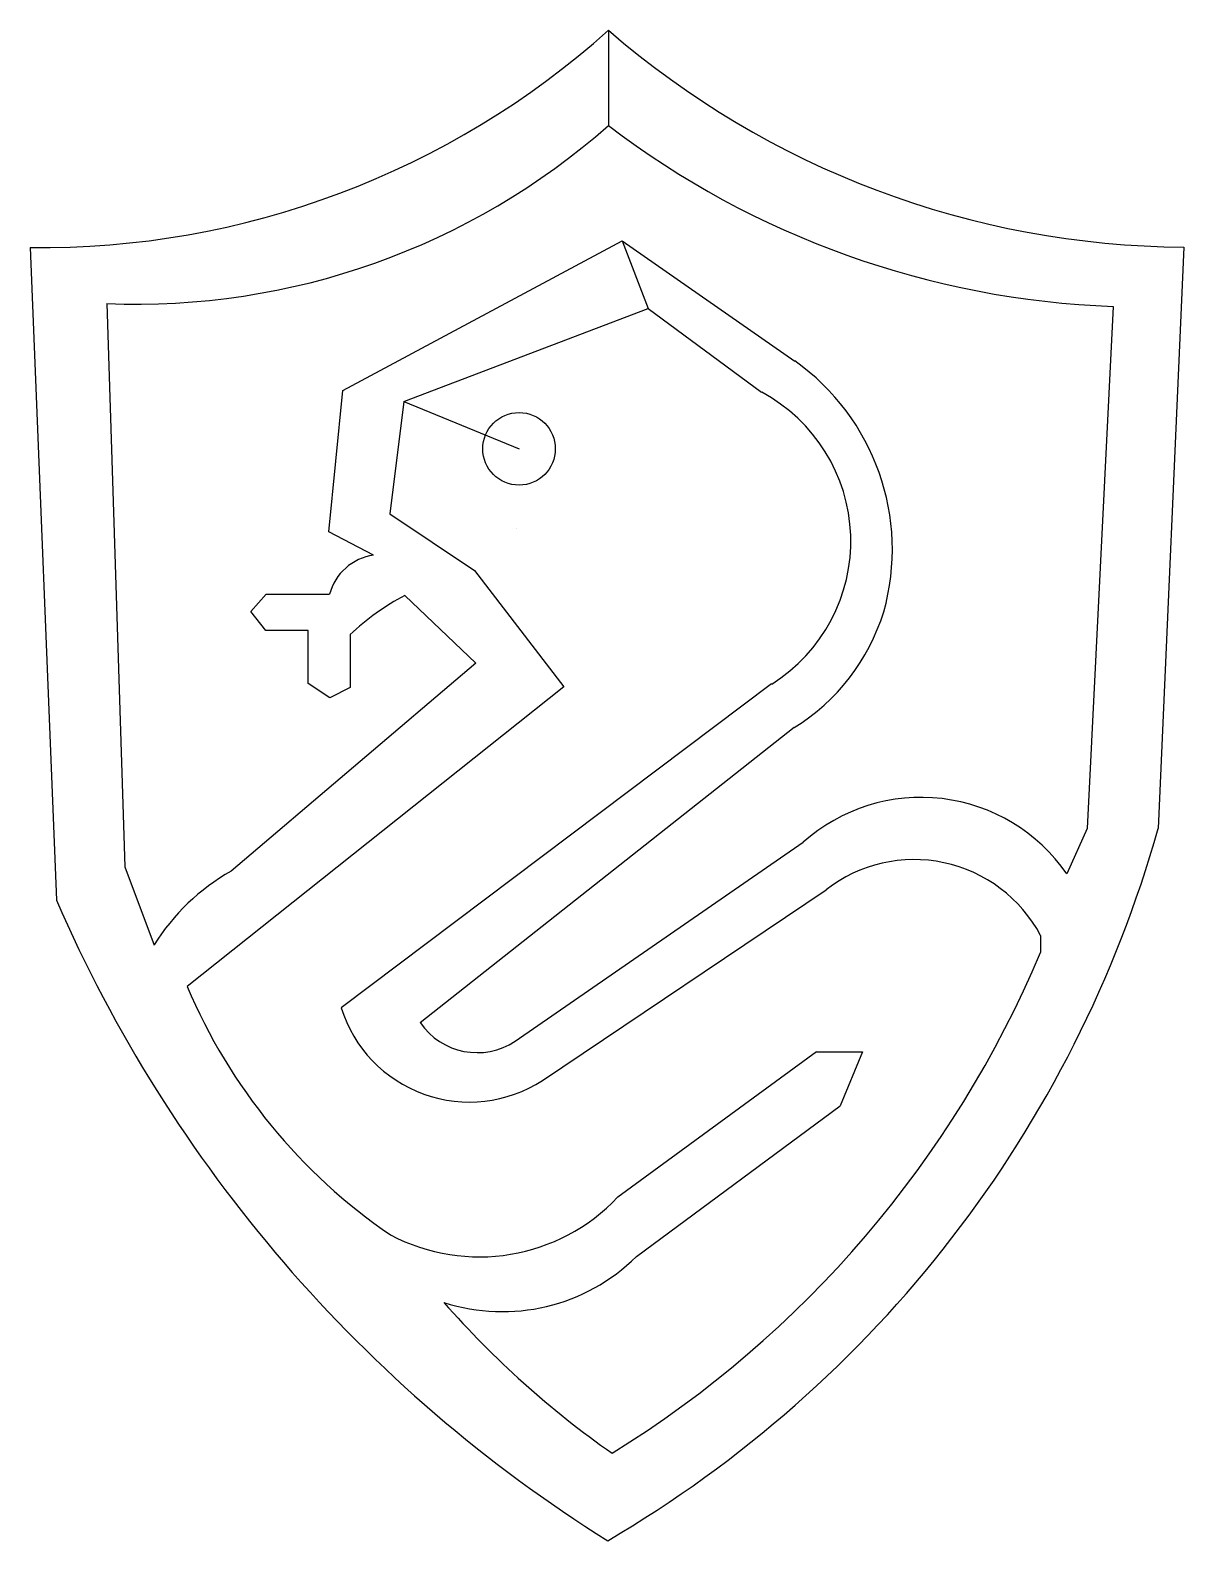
# Model space of a CAD drawing. Header units: millimetres. Extents: x -1 to 500, y 0 to 4164.
# Drawn here: x 237.42 to 259.77, y 2061.95 to 2091.23 of the extents above; entities that cross this region are included whole.
import ezdxf

# ---------------------------------------------------------------- set-up
doc = ezdxf.new("R2010")
doc.units = ezdxf.units.MM

msp = doc.modelspace()

# ---------------------------------------------------------------- linework, layer by layer
at = {"color": 3}
for p, q in [((248.626, 2091.231), (248.626, 2089.385)), ((237.418, 2087.019), (237.927, 2074.368)), ((243.476, 2084.246), (248.892, 2087.151)), ((248.892, 2087.151), (252.236, 2084.82)), ((248.892, 2087.151), (249.397, 2085.837)), ((259.775, 2087.029), (259.279, 2075.758)), ((238.903, 2085.934), (239.25, 2075.017)), ((244.657, 2084.035), (249.397, 2085.837)), ((249.397, 2085.837), (251.593, 2084.214)), ((258.404, 2085.878), (257.9, 2075.758)), ((243.206, 2081.51), (243.476, 2084.246)), ((244.657, 2084.035), (244.386, 2081.86)), ((244.657, 2084.035), (246.892, 2083.118)), ((244.386, 2081.86), (246.031, 2080.759)), ((244.07, 2081.059), (243.206, 2081.51)), ((246.838, 2081.567), (246.838, 2081.567)), ((246.031, 2080.759), (247.758, 2078.505)), ((241.693, 2079.967), (241.99, 2080.301)), ((241.99, 2080.301), (243.218, 2080.301)), ((244.678, 2080.277), (246.057, 2078.966)), ((241.984, 2079.6), (241.693, 2079.967)), ((242.804, 2079.6), (241.984, 2079.6)), ((242.804, 2078.568), (242.804, 2079.6)), ((243.62, 2079.518), (243.62, 2078.491)), ((246.057, 2078.966), (241.311, 2074.931)), ((247.758, 2078.505), (240.459, 2072.7)), ((243.225, 2078.291), (242.804, 2078.568)), ((243.62, 2078.491), (243.225, 2078.291)), ((251.787, 2078.56), (243.445, 2072.282)), ((252.225, 2077.715), (244.976, 2071.996)), ((252.225, 2077.715), (252.225, 2077.715)), ((257.9, 2075.758), (257.509, 2074.883)), ((246.819, 2071.638), (252.398, 2075.492)), ((239.25, 2075.017), (239.819, 2073.501)), ((247.345, 2070.875), (252.842, 2074.572)), ((257, 2073.685), (257, 2073.358)), ((252.659, 2071.43), (248.806, 2068.617)), ((252.659, 2071.43), (253.545, 2071.43)), ((253.545, 2071.43), (253.116, 2070.386)), ((249.167, 2067.461), (253.116, 2070.386))]:
    msp.add_line(p, q, dxfattribs=at)
msp.add_circle((246.892, 2083.118), 0.703, dxfattribs=at)
for centre, radius, start, end in [((237.62, 2103.497), 16.48, 269.2963, 311.9), ((259.869, 2104.171), 17.142, 229.0135, 269.6837), ((239.474, 2099.748), 13.826, 267.6347, 311.4494), ((259.011, 2102.957), 17.089, 232.5761, 267.9632), ((249.648, 2081.166), 4.478, 344.316, 54.6889), ((250.052, 2081.331), 3.27, 302.0643, 61.8662), ((244.225, 2080.028), 1.043, 98.5119, 164.8058), ((246.964, 2075.978), 4.869, 118.0003, 133.3732), ((250.08, 2081.166), 4.063, 301.8594, 342.6702), ((254.684, 2072.924), 3.438, 34.7417, 131.6687), ((236.8, 2082.107), 23.358, 300.3711, 344.2273), ((243.357, 2071.303), 4.165, 119.4229, 148.1393), ((254.547, 2072.377), 2.78, 28.0839, 127.831), ((263.288, 2085.39), 27.653, 203.4902, 237.9403), ((237.668, 2081.489), 20.971, 301.7235, 337.1899), ((250.627, 2076.996), 11.038, 202.9036, 235.6544), ((245.93, 2073.061), 2.604, 197.4046, 302.9286), ((246.08, 2072.754), 1.339, 214.4748, 303.5277), ((246.121, 2071.143), 3.686, 242.1629, 316.7617), ((246.569, 2070.089), 3.694, 252.1425, 314.672), ((259.301, 2078.758), 18.458, 221.3115, 234.9302)]:
    msp.add_arc(centre, radius, start, end, dxfattribs=at)

doc.saveas('drawing.dxf')
